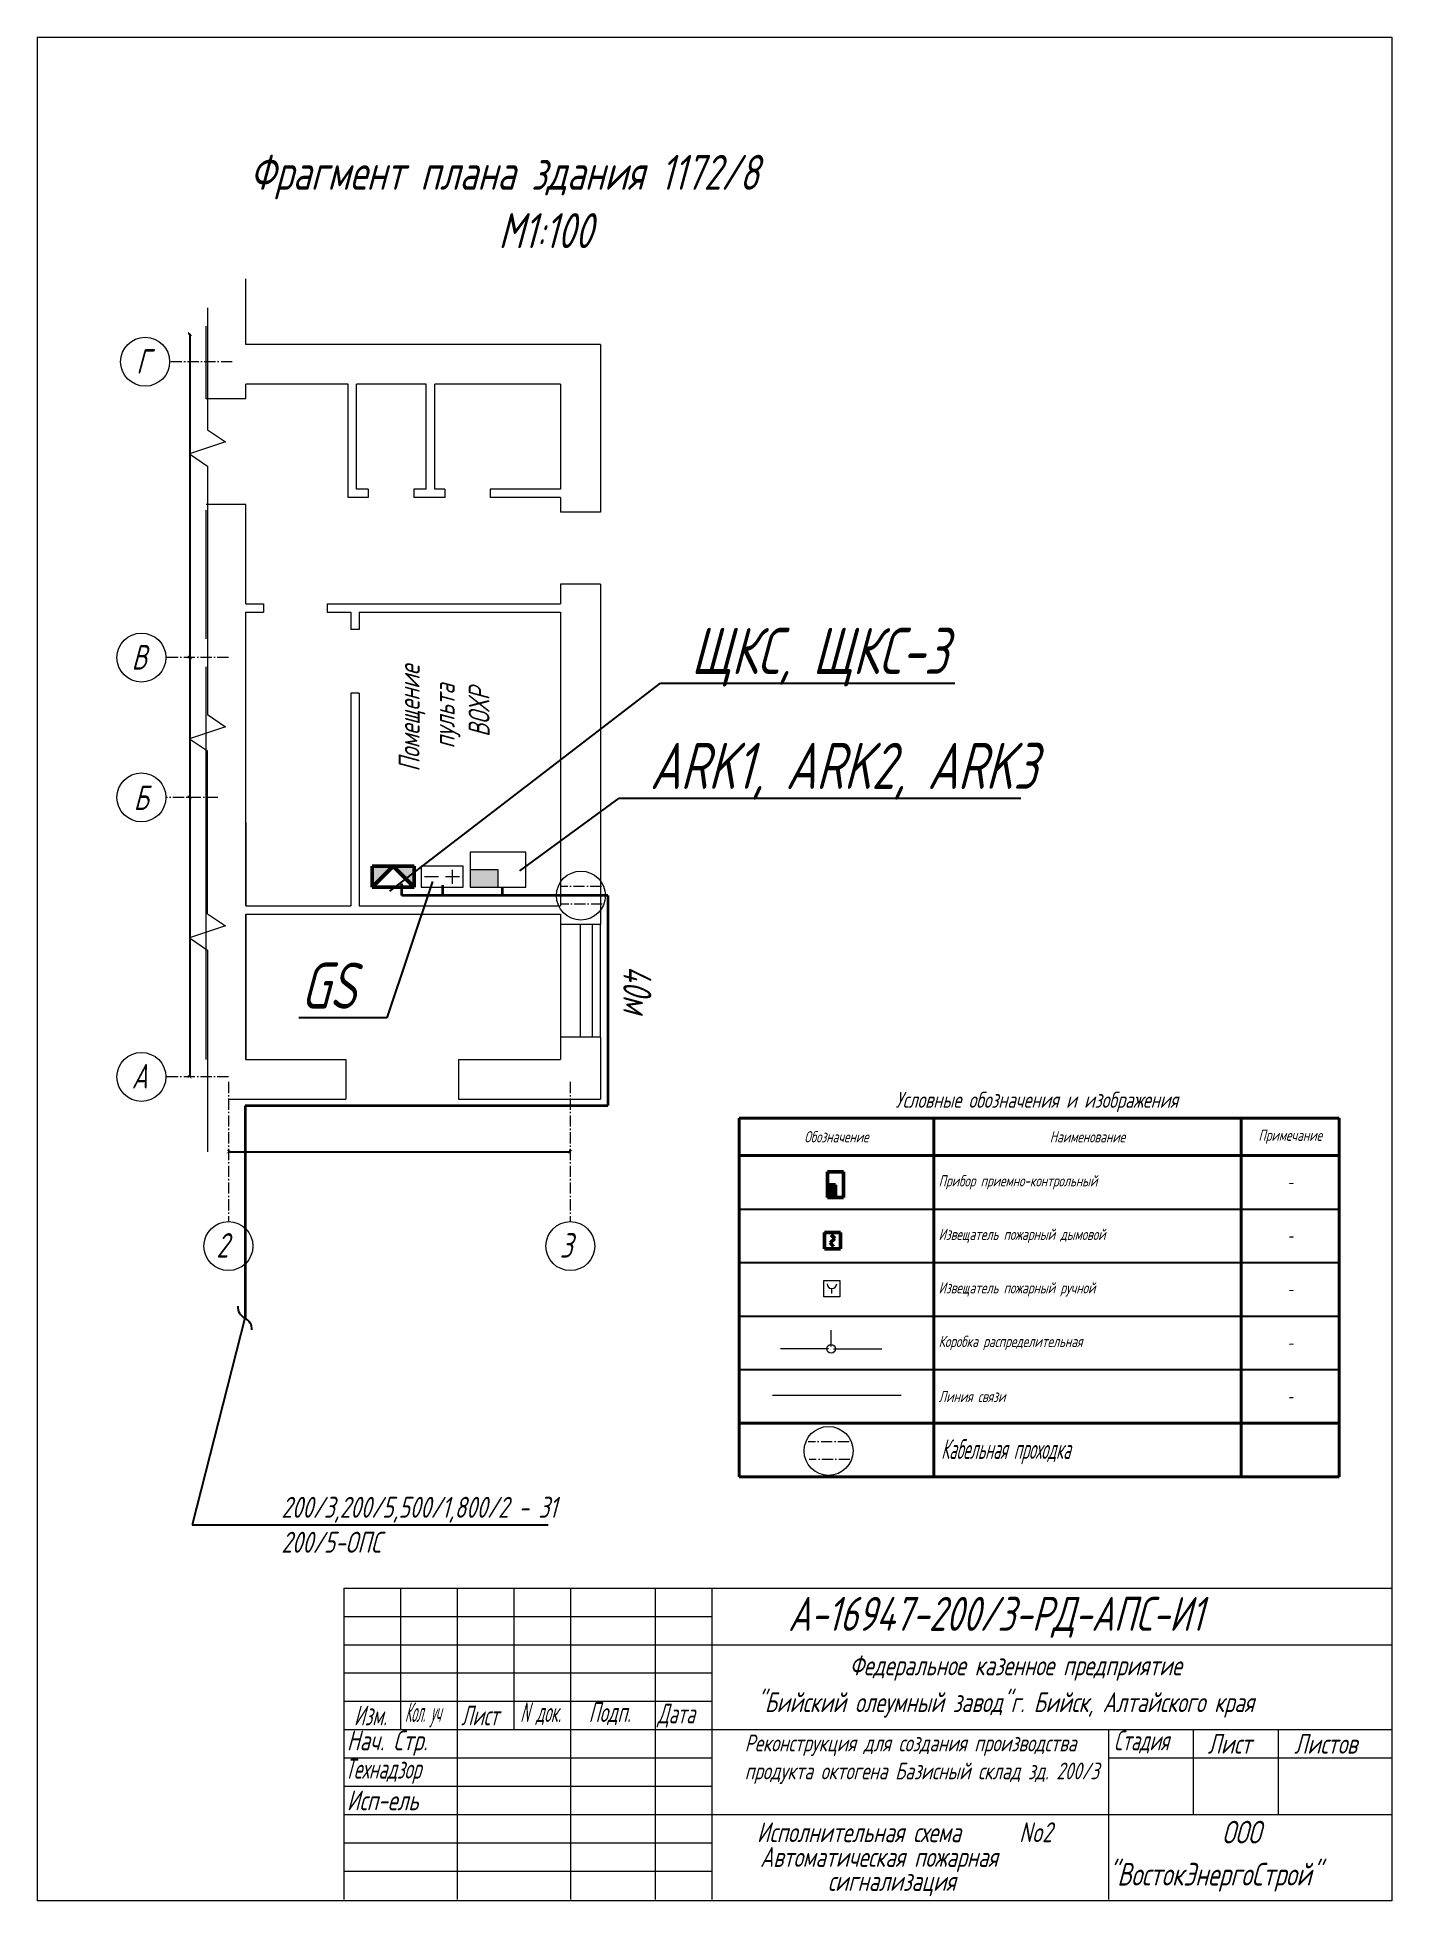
# Model space of a CAD drawing. Header units: millimetres. Extents: x 10081 to 14674, y 790 to 10644.
# Drawn here: x 13705 to 14674, y 9311 to 10644 of the extents above; entities that cross this region are included whole.
import ezdxf
from ezdxf import colors
from ezdxf.entities.mleader import LeaderData, LeaderLine
from ezdxf.math import Vec2, Vec3

# ---------------------------------------------------------------- set-up
doc = ezdxf.new("R2010")
doc.units = ezdxf.units.MM
doc.linetypes.add('GOST2.303 6', pattern=[12, 8, -1.5, 1, -1.5])
doc.linetypes.add('gost6', pattern=[12, 8, -1.5, 1, -1.5])
doc.layers.get('Defpoints').update_dxf_attribs({"color": 33})
for name, color, linetype, lineweight in [('Датчики (Вновь)', 2, 'Continuous', 50), ('ИИ_ОФОРМЛЕНИЕ_025', 7, 'Continuous', 25), ('Линия выноска', 137, 'Continuous', 20), ('Линия связи (Вновь)', 3, 'Continuous', 60), ('Осевая', 4, 'gost6', 25), ('ППК и др. приБоры', 171, 'Continuous', 50), ('Размерная', 4, 'Continuous', 25), ('Рамка толстая', 7, 'Continuous', 60), ('Рамка тонкая', 5, 'Continuous', 25), ('Связь', 84, 'Continuous', 50), ('Строительный', 251, 'Continuous', 13), ('ТаБлица', 253, 'Continuous', 25), ('текст', 7, 'Continuous', 25), ('Щиты пульты (Вновь)', 5, 'Continuous', 50), ('Элемент эл. схем', 7, 'Continuous', 35)]:
    doc.layers.add(name, color=color, linetype=linetype, lineweight=lineweight)
doc.layers.add('Текст.', color=51, linetype='Continuous')
doc.styles.add('Simplex', font='simplex.shx', dxfattribs={"width": 0.7, "oblique": 15})
doc.styles.get("Standard").update_dxf_attribs({"font": 'arial.ttf'})
doc.dimstyles.new('Simplex', dxfattribs={"dimtxt": 2.5, "dimasz": 2.5, "dimexe": 1.25, "dimexo": 0.625, "dimtad": 1, "dimtxsty": 'Simplex', "dimcen": 2.5, "dimclrt": 2, "dimadec": 0, "dimazin": 0, "dimtfac": 1, "dimtmove": 0, "dimatfit": 3, "dimfxl": 1, "dimarcsym": 0})

msp = doc.modelspace()

# ---------------------------------------------------------------- texts
at = {"color": 18, "lineweight": 20, "true_color": 0x000000, "style": 'Simplex', "oblique": 15}
for s, height, width, p in [('Кабельная проходка', 14.175, 0.5, (14351.38245, 9627.18318)), ('А-16947-200/3-РД-АПС-И1', 24.3, 0.7, (14242.03218, 9504.20249)), ('Федеральное казенное предприятие', 14.175, 0.7, (14285.84527, 9472.36309)), ('Кол. уч', 14.175, 0.4, (13967.79868, 9438.95059)), ('N', 14.175, 0.5, (14050.31665, 9438.95059)), ('Подп.', 14.175, 0.6, (14099.31681, 9438.95059)), ('Дата', 14.175, 0.6, (14148.52041, 9437.93809)), ('"Бийский олеумный завод"г. Бийск, Алтайского края', 14.175, 0.7, (14219.37421, 9446.03809)), ('Изм.', 14.175, 0.6, (13931.44431, 9436.58809)), ('Лист', 14.175, 0.6, (14008.11911, 9436.58809)), ('док.', 14.175, 0.5, (14061.59071, 9438.95059)), ('Нач. Стр.', 14.175, 0.7, (13926.40474, 9418.70059)), ('Стадия', 14.175, 0.6, (14474.94652, 9418.70059)), ('Лист', 14.175, 0.7, (14542.03849, 9416.33809)), ('Листов', 14.175, 0.7, (14603.88623, 9416.33809)), ('Технадзор', 14.175, 0.6, (13925.05474, 9398.45059)), ('Исп-ель', 14.175, 0.7, (13926.40474, 9375.83809)), ('Исполнительная схема ', 14.175, 0.7, (14219.65127, 9353.01889)), ('No2', 14.175, 0.7, (14407.23377, 9353.01889)), ('ООО', 16.2, 0.7, (14552.25435, 9352.06845)), ('Автоматическая пожарная ', 14.175, 0.7, (14221.98025, 9335.34122)), ('"ВостокЭнергоСтрой"', 16.2, 0.7, (14470.60061, 9321.98273)), ('сигнализация', 14.175, 0.7, (14270.3856, 9318.15384))]:
    msp.add_text(s, height=height, dxfattribs=dict(at, width=width)).set_placement(p)
at = {"layer": 'ИИ_ОФОРМЛЕНИЕ_025', "color": 18, "lineweight": 20, "true_color": 0x000000, "insert": (14210.94426, 9429.94903), "char_height": 12, "attachment_point": 1}
msp.add_mtext_dynamic_manual_height_columns('{\\Fsimplex|c204;\\Q15;\\W0.7;Реконструкция для создания производства продукта октогена Базисный склад зд. 200/3}', width=276.2589272, gutter_width=12.5, heights=[0], dxfattribs=at)
at = {"layer": 'ТаБлица', "color": 18, "lineweight": 20, "true_color": 0x000000, "insert": (14134.1262, 9963.21454), "char_height": 20, "width": 275.88, "attachment_point": 5, "rotation": 270, "style": 'Simplex'}
msp.add_mtext('40м', dxfattribs=at)
at = {"layer": 'ТаБлица', "color": 2, "lineweight": 20, "insert": (14419.79712, 9882.5666), "char_height": 11.5, "width": 425.2362496, "attachment_point": 5, "style": 'Simplex'}
msp.add_mtext('{\\C256;\\c0;Условные обозначения и изображения}', dxfattribs=at)
at = {"layer": 'текст', "color": 18, "lineweight": 20, "true_color": 0x000000, "attachment_point": 1, "style": 'Simplex'}
for s, width, insert, char_height in [('\\pi67.231;Фрагмент плана здания 1172/8 \\P\\pi245.12;М1:100', 578.999515, (13789.70432, 10560.1046), 25), ('\\pi-2.7966;Г', 6.0958109, (13778.51528, 10421.11229), 17.5), ('\\pi-2.9334;В', 6.0958109, (13775.40438, 10209.43102), 17.5), ('\\pi-2.505;Б', 6.0958109, (13776.4079, 10108.95312), 17.5), ('\\pi-1.9104;А', 6.0958109, (13774.36654, 9909.70824), 17.5), ('\\pi-2.6417;2', 6.0958109, (13835.63618, 9788.75344), 17.5), ('\\pi-2.6417;3', 6.0958109, (14081.31741, 9788.7129), 17.5)]:
    msp.add_mtext_dynamic_manual_height_columns(s, width=width, gutter_width=12.5, heights=[0], dxfattribs=dict(at, insert=insert, char_height=char_height))
at = {"layer": 'текст', "color": 18, "lineweight": 20, "true_color": 0x000000, "insert": (13963.46315, 10149.45208), "char_height": 15, "attachment_point": 1, "rotation": 90, "style": 'Simplex'}
msp.add_mtext_dynamic_manual_height_columns('\\pi-30.557;Помещение \\P\\pi-13.94;пульта \\P\\pi-5.7268;ВОХР', width=28.8, gutter_width=12.5, heights=[0], dxfattribs=at)

# ---------------------------------------------------------------- blocks, each defined once
blk = doc.blocks.new('_ArchTick')
at = {"color": 0, "linetype": 'ByBlock', "const_width": 0.15}
blk.add_lwpolyline([(-0.5, -0.5), (0.5, 0.5)], dxfattribs=at)
blk = doc.blocks.new('*D37')
at = {"layer": 'Defpoints', "color": 0, "lineweight": 40, "transparency": 16777216}
for p in [(13814, 10200.5), (13814, 10100.5), (13814, 10100.5)]:
    blk.add_point(p, dxfattribs=at)
at = {"layer": 'Размерная', "color": 0, "lineweight": -2, "transparency": 16777216}
for p, q in [((13813.3, 10200.5), (13812.7, 10200.5)), ((13814, 10200.5), (13814, 10100.5)), ((13813.3, 10100.5), (13812.7, 10100.5))]:
    blk.add_line(p, q, dxfattribs=at)
at = {"layer": 'Размерная', "color": 0, "lineweight": -2, "transparency": 16777216, "xscale": 2.5, "yscale": 2.5, "zscale": 2.5}
for p, rotation in [((13814, 10200.5), 90), ((13814, 10100.5), 270)]:
    blk.add_blockref('_ArchTick', p, dxfattribs=dict(at, rotation=rotation))
blk = doc.blocks.new('*D38')
at = {"layer": 'Defpoints', "color": 0, "lineweight": 40, "transparency": 16777216}
for p in [(13814.2, 10432), (13814, 10200.5), (13814.2, 10200.5)]:
    blk.add_point(p, dxfattribs=at)
at = {"layer": 'Размерная', "color": 0, "lineweight": -2, "transparency": 16777216}
for p, q in [((13813.5, 10432), (13812.9, 10432)), ((13814.2, 10432), (13814.2, 10200.5)), ((13814.6, 10200.5), (13815.4, 10200.5))]:
    blk.add_line(p, q, dxfattribs=at)
at = {"layer": 'Размерная', "color": 0, "lineweight": -2, "transparency": 16777216, "xscale": 2.5, "yscale": 2.5, "zscale": 2.5}
for p, rotation in [((13814.2, 10432), 90), ((13814.2, 10200.5), 270)]:
    blk.add_blockref('_ArchTick', p, dxfattribs=dict(at, rotation=rotation))
blk = doc.blocks.new('*D39')
at = {"layer": 'Defpoints', "color": 0, "lineweight": 40, "transparency": 16777216}
for p in [(13814, 10100.5), (13814, 9900.5), (13814, 9900.5)]:
    blk.add_point(p, dxfattribs=at)
at = {"layer": 'Размерная', "color": 0, "lineweight": -2, "transparency": 16777216}
for p, q in [((13813.3, 10100.5), (13812.7, 10100.5)), ((13814, 10100.5), (13814, 9900.5)), ((13813.3, 9900.5), (13812.7, 9900.5))]:
    blk.add_line(p, q, dxfattribs=at)
at = {"layer": 'Размерная', "color": 0, "lineweight": -2, "transparency": 16777216, "xscale": 2.5, "yscale": 2.5, "zscale": 2.5}
for p, rotation in [((13814, 10100.5), 90), ((13814, 9900.5), 270)]:
    blk.add_blockref('_ArchTick', p, dxfattribs=dict(at, rotation=rotation))
blk = doc.blocks.new('*D36')
at = {"layer": 'Defpoints', "color": 0, "lineweight": 40, "transparency": 16777216}
for p in [(13841.7, 9847), (14086.2, 9847), (14086.2, 9847)]:
    blk.add_point(p, dxfattribs=at)
at = {"layer": 'Размерная', "color": 0, "lineweight": -2, "transparency": 16777216}
for p, q in [((13841.7, 9847.6), (13841.7, 9848.2)), ((13841.7, 9847), (14086.2, 9847)), ((14086.2, 9847.6), (14086.2, 9848.2))]:
    blk.add_line(p, q, dxfattribs=at)
at = {"layer": 'Размерная', "color": 0, "lineweight": -2, "transparency": 16777216, "xscale": 2.5, "yscale": 2.5, "zscale": 2.5, "rotation": 180}
blk.add_blockref('_ArchTick', (13841.7, 9847), dxfattribs=at)
at = {"layer": 'Размерная', "color": 0, "lineweight": -2, "transparency": 16777216, "xscale": 2.5, "yscale": 2.5, "zscale": 2.5}
blk.add_blockref('_ArchTick', (14086.2, 9847), dxfattribs=at)
blk = doc.blocks.new('_Integral')
at = {"color": 0, "linetype": 'ByBlock', "lineweight": -2}
for centre, start, end in [((0.445, -0.091), 102, 168), ((-0.445, 0.091), 282, 348)]:
    blk.add_arc(centre, 0.454, start, end, dxfattribs=at)
blk = doc.blocks.new('A$C34980ADB')
at = {"layer": 'ППК и др. приБоры', "lineweight": 18}
blk.add_hatch(color=256, dxfattribs=at).paths.add_polyline_path([(5, 4), (2.5, 4), (2.5, 0), (5, 0)])
for p, q in [((5, 8), (0, 8)), ((0, 8), (0, 0)), ((5, 0), (5, 8)), ((5, 4), (2.5, 4)), ((2.5, 4), (2.5, 0)), ((0, 0), (5, 0))]:
    blk.add_line(p, q, dxfattribs=at)
blk = doc.blocks.new('A$C5E2B28DD')
at = {"layer": 'Щиты пульты (Вновь)'}
h = blk.add_hatch(color=256, dxfattribs=at)
h.paths.add_polyline_path([(0, 0), (3, 0), (0, 3)])
h.paths.add_polyline_path([(0, 6), (0, 3), (3, 6)])
for p, q in [((3, 6), (0, 6)), ((0, 6), (0, 0)), ((0, 3), (3, 6)), ((3, 0), (3, 6)), ((3, 0), (0, 3)), ((0, 0), (3, 0))]:
    blk.add_line(p, q, dxfattribs=at)
blk = doc.blocks.new('_None')
blk = doc.blocks.new('*T142')
at = {"layer": 'ТаБлица', "color": 0, "linetype": 'ByBlock', "lineweight": 40, "transparency": 16777216}
for p, q in [((0, 0), (429.2, 0)), ((0, 0), (0, -256.6)), ((139.2, 0), (139.2, -256.6)), ((359, 0), (359, -256.6)), ((429.2, 0), (429.2, -256.6)), ((0, -26.8), (429.2, -26.8)), ((0, -218.3), (429.2, -218.3)), ((0, -256.6), (429.2, -256.6))]:
    blk.add_line(p, q, dxfattribs=at)
at = {"layer": 'ТаБлица', "color": 5, "linetype": 'ByBlock', "lineweight": 25, "transparency": 16777216}
for p, q in [((0, -65.1), (429.2, -65.1)), ((0, -103.4), (429.2, -103.4)), ((0, -141.7), (429.2, -141.7)), ((0, -180), (429.2, -180))]:
    blk.add_line(p, q, dxfattribs=at)
at = {"layer": 'ТаБлица', "color": 2, "lineweight": 20, "transparency": 16777216, "char_height": 8.05, "style": 'Simplex'}
for s, insert, width, attachment_point in [('{\\C256;\\c0;Обозначение}', (69.6, -13.4), 139.244, 5), ('{\\C256;\\c0;Наименование}', (249.1, -13.4), 219.744, 5), ('{\\C256;\\c0;Примечание}', (394.1, -13.4), 70.244, 5), ('{\\C256;\\c0;Прибор приемно-контрольный}', (142.7, -46), 212.844, 4), ('-', (394.1, -46), 63.344, 5), ('{\\C256;\\c0;Извещатель пожарный дымовой}', (142.7, -84.3), 212.844, 4), ('-', (394.1, -84.3), 63.344, 5), ('{\\C256;\\c0;Извещатель пожарный ручной}', (142.7, -122.6), 212.844, 4), ('-', (394.1, -122.6), 63.344, 5), ('{\\C256;\\c0;Коробка распределительная}', (142.7, -160.9), 212.844, 4), ('-', (394.1, -160.9), 63.344, 5), ('{\\C256;\\c0;Линия связи}', (142.7, -199.2), 212.844, 4), ('-', (394.1, -199.2), 63.344, 5)]:
    blk.add_mtext(s, dxfattribs=dict(at, insert=insert, width=width, attachment_point=attachment_point))
blk = doc.blocks.new('A$C3B4B2642')
at = {"layer": 'ППК и др. приБоры'}
blk.add_hatch(color=256, dxfattribs=at).paths.add_polyline_path([(4, 2.5), (4, 0), (8, 0), (8, 2.5)])
for p, q in [((0, 5), (0, 0)), ((8, 5), (0, 5)), ((4, 0), (4, 2.5)), ((4, 2.5), (8, 2.5)), ((8, 0), (8, 5)), ((0, 0), (8, 0))]:
    blk.add_line(p, q, dxfattribs=at)
blk = doc.blocks.new('A$C22FD429A')
at = {"layer": 'Датчики (Вновь)', "color": 18, "true_color": 0x000000}
for p, q in [((0, 5), (5, 5)), ((0, 0), (0, 5)), ((5, 0), (0, 0)), ((1.79, 1.79), (3.21, 3.21)), ((1.79, 1.79), (2.85, 0.73)), ((3.21, 3.21), (2.15, 4.27)), ((5, 5), (5, 0))]:
    blk.add_line(p, q, dxfattribs=at)

# ---------------------------------------------------------------- dimensions: what is measured, and where the dimension line sits
at = {"layer": 'Размерная', "color": 18, "lineweight": 20, "true_color": 0x000000}
for base, p1, p2, picture, middle in [((13814.15468, 10200.4644), (13814.15468, 10431.9733), (13813.97196, 10200.4644), '*D38', (13814.15468, 10316.21885)), ((13813.97196, 10100.4644), (13813.97196, 10200.4644), (13813.97196, 10100.4644), '*D37', (13813.97196, 10150.4644)), ((13813.97196, 9900.4644), (13813.97196, 10100.4644), (13813.97196, 9900.4644), '*D39', (13813.97196, 10000.4644))]:
    dim = msp.add_linear_dim(base=base, p1=p1, p2=p2, angle=90, text=' ', dimstyle='Simplex', override={"dimlfac": 100, "dimtxsty": 'Simplex', "dimblk1": 'ArchTick', "dimblk2": 'ArchTick', "dimsah": 1}, dxfattribs=at)
    dim.commit()
    dim.dimension.update_dxf_attribs({"geometry": picture, "text_midpoint": middle})
dim = msp.add_linear_dim(base=(14086.2263, 9846.9644), p1=(13841.7263, 9846.9644), p2=(14086.2263, 9846.9644), text=' ', dimstyle='Simplex', override={"dimlfac": 100, "dimtxsty": 'Simplex', "dimblk1": 'ArchTick', "dimblk2": 'ArchTick', "dimsah": 1}, dxfattribs=at)
dim.commit()
dim.dimension.update_dxf_attribs({"geometry": '*D36', "text_midpoint": (13963.9763, 9846.9644)})

# ---------------------------------------------------------------- linework, layer by layer
at = {"color": 18, "lineweight": 20, "true_color": 0x000000}
for p, q in [((13924.24474, 9534.80059), (14673.49474, 9534.80059)), ((13924.24474, 9534.80059), (13924.24474, 9312.05059)), ((13964.74474, 9534.80059), (13964.74474, 9433.55059)), ((14005.24474, 9534.80059), (14005.24474, 9312.05059)), ((14045.74474, 9534.80059), (14045.74474, 9433.55059)), ((14086.24474, 9534.80059), (14086.24474, 9312.05059)), ((14146.99474, 9534.80059), (14146.99474, 9312.05059)), ((14187.49474, 9534.80059), (14187.49474, 9312.05059)), ((13924.24474, 9514.55059), (14187.49474, 9514.55059)), ((13924.24474, 9494.30059), (14187.49474, 9494.30059)), ((14187.49474, 9494.30059), (14673.49474, 9494.30059)), ((13924.24474, 9474.05059), (14187.49474, 9474.05059)), ((13924.24474, 9453.80059), (14187.49474, 9453.80059)), ((13924.24474, 9433.55059), (14673.49474, 9433.55059)), ((14470.99474, 9433.55059), (14470.99474, 9312.05059)), ((14531.74474, 9433.55059), (14531.74474, 9372.80059)), ((14592.49474, 9433.55059), (14592.49474, 9372.80059)), ((13924.24474, 9413.30059), (14187.49474, 9413.30059)), ((14470.99474, 9413.30059), (14673.49474, 9413.30059)), ((13924.24474, 9393.05059), (14187.49474, 9393.05059)), ((13924.24474, 9372.80059), (14187.49474, 9372.80059)), ((14187.49474, 9372.80059), (14673.49474, 9372.80059)), ((13924.24474, 9352.55059), (14187.49474, 9352.55059)), ((13924.24474, 9332.30059), (14187.49474, 9332.30059))]:
    msp.add_line(p, q, dxfattribs=at)
at = {"layer": 'Датчики (Вновь)', "color": 5, "lineweight": 20}
for p, q in [((14267.50246, 9754.76757), (14279.00246, 9754.76757)), ((14267.50246, 9743.26757), (14267.50246, 9754.76757)), ((14273.25246, 9745.56757), (14273.25246, 9749.01757)), ((14279.00246, 9754.76757), (14279.00246, 9743.26757)), ((14279.00246, 9743.26757), (14267.50246, 9743.26757))]:
    msp.add_line(p, q, dxfattribs=at)
msp.add_arc((14273.25246, 9752.46757), 3.45, 180, 0, dxfattribs=at)
at = {"layer": 'Линия связи (Вновь)', "color": 18, "lineweight": 35, "true_color": 0x000000}
for p, q in [((13965.65967, 10030.16787), (13965.70523, 10038.58145)), ((14112.97635, 10030.23791), (13965.67641, 10030.1882)), ((13995.13875, 10030.19687), (13995.13875, 10037.70952)), ((14037.64983, 10030.22406), (14037.66617, 10036.13952)), ((14112.97635, 10030.23791), (14113.04885, 9880.0781)), ((14113.08006, 9879.90042), (13853.68746, 9879.85217)), ((13853.68746, 9879.85217), (13853.74159, 9728.43373))]:
    msp.add_line(p, q, dxfattribs=at)
at = {"layer": 'Линия связи (Вновь)', "lineweight": 20}
for p, q in [((14272.66073, 9707.73463), (14272.66073, 9719.23463)), ((14270.93573, 9706.00963), (14236.43573, 9706.00963)), ((14274.38573, 9706.00963), (14308.88573, 9706.00963)), ((14230.80286, 9672.71885), (14322.80286, 9672.71885))]:
    msp.add_line(p, q, dxfattribs=at)
at = {"layer": 'Осевая', "color": 18, "lineweight": 20, "true_color": 0x000000}
for p, q in [((13844.4388, 10412.13765), (13799.64469, 10412.13765)), ((13841.75951, 10200.4644), (13796.9654, 10200.4644)), ((13834.06834, 10100.4644), (13796.9654, 10100.4644)), ((13841.75951, 9900.4644), (13796.9654, 9900.4644)), ((13841.7263, 9896.9644), (13841.7263, 9796.9644)), ((14086.2263, 9896.9644), (14086.2263, 9796.9644))]:
    msp.add_line(p, q, dxfattribs=at)
at = {"layer": 'Рамка толстая', "color": 18, "lineweight": 20, "true_color": 0x000000}
for p, q in [((13705.01564, 10644.24726), (14673.64064, 10644.24726)), ((13705.01564, 10644.24726), (13705.01564, 9311.12226)), ((14673.64064, 10644.24726), (14673.64064, 9311.12226)), ((14673.64064, 9311.12226), (13705.01564, 9311.12226))]:
    msp.add_line(p, q, dxfattribs=at)
at = {"layer": 'Рамка тонкая', "color": 18, "lineweight": 20, "true_color": 0x000000}
for p, q in [((13826.75951, 10450.68426), (13826.75951, 10363.40411)), ((13826.75951, 10363.40411), (13839.69922, 10354.77764)), ((13839.69922, 10354.77764), (13813.81979, 10346.15116)), ((13813.81979, 10346.15116), (13826.75951, 10337.52468)), ((13826.75951, 10337.52468), (13826.75951, 10159.65411)), ((13826.75951, 10159.65411), (13839.69922, 10151.02764)), ((13839.69922, 10151.02764), (13813.81979, 10142.40116)), ((13813.81979, 10142.40116), (13826.75951, 10133.77468)), ((13826.75951, 10017.15411), (13826.75951, 10133.77468)), ((13826.75951, 10017.15411), (13839.69922, 10008.52764)), ((13839.69922, 10008.52764), (13813.81979, 9999.90116)), ((13813.81979, 9999.90116), (13826.75951, 9991.27468)), ((13826.75951, 9991.27468), (13826.75951, 9846.9644))]:
    msp.add_line(p, q, dxfattribs=at)
for centre in [(13782.14469, 10412.13765), (13779.4654, 10200.4644), (13779.4654, 10100.4644), (14093.80965, 10030.19656), (13779.4654, 9900.4644), (13841.7263, 9779.4644), (14086.2263, 9779.4644), (14270.91163, 9632.8911)]:
    msp.add_circle(centre, 17.5, dxfattribs=at)
at = {"layer": 'Связь', "lineweight": 20}
msp.add_circle((14272.66073, 9706.00963), 3.10721, dxfattribs=at)
at = {"layer": 'Строительный', "color": 18, "lineweight": 20, "true_color": 0x000000}
for p, q in [((13854.2263, 10424.4644), (13854.2263, 10471.3394)), ((13825.7263, 10385.52819), (13825.7263, 10437.6213)), ((14107.7263, 10424.4644), (13854.2263, 10424.4644)), ((14107.7263, 10424.4644), (14107.7263, 10304.4644)), ((13854.2263, 10385.52819), (13825.7263, 10385.52819)), ((13927.2263, 10395.9644), (13854.2263, 10395.9644)), ((13854.2263, 10385.52819), (13854.2263, 10395.9644)), ((13927.2263, 10314.9644), (13927.2263, 10395.9644)), ((13983.2263, 10395.9644), (13933.2263, 10395.9644)), ((13933.2263, 10320.9644), (13933.2263, 10395.9644)), ((13983.2263, 10320.9644), (13983.2263, 10395.9644)), ((14079.2263, 10395.9644), (13989.2263, 10395.9644)), ((13989.2263, 10320.9644), (13989.2263, 10395.9644)), ((14079.2263, 10395.9644), (14079.2263, 10320.9644)), ((13941.75198, 10320.9644), (13933.2263, 10320.9644)), ((13941.75198, 10320.9644), (13941.75198, 10314.9644)), ((13983.2263, 10320.9644), (13974.25198, 10320.9644)), ((13974.25198, 10320.9644), (13974.25198, 10314.9644)), ((13996.3805, 10320.9644), (13989.2263, 10320.9644)), ((13996.3805, 10320.9644), (13996.3805, 10314.9644)), ((14079.2263, 10320.9644), (14028.8805, 10320.9644)), ((14028.8805, 10320.9644), (14028.8805, 10314.9644)), ((13854.2263, 10309.9644), (13825.7263, 10309.9644)), ((13825.7263, 10213.9644), (13825.7263, 10305.9644)), ((13854.2263, 10238.9644), (13854.2263, 10309.9644)), ((13941.75198, 10314.9644), (13927.2263, 10314.9644)), ((13996.3805, 10314.9644), (13974.25198, 10314.9644)), ((14079.2263, 10314.9644), (14028.8805, 10314.9644)), ((14079.2263, 10314.9644), (14079.2263, 10304.4644)), ((14107.7263, 10304.4644), (14079.2263, 10304.4644)), ((14079.2263, 10252.9644), (14079.2263, 10238.9644)), ((14107.7263, 10252.9644), (14079.2263, 10252.9644)), ((14079.2263, 10252.9644), (14079.2263, 10238.9644)), ((14107.7263, 10252.9644), (14107.7263, 10009.4644)), ((13854.2263, 10238.9644), (13866.7263, 10238.9644)), ((13866.7263, 10238.9644), (13866.7263, 10232.9644)), ((13912.2263, 10238.9644), (14079.2263, 10238.9644)), ((13912.2263, 10238.9644), (13912.2263, 10232.9644)), ((13854.2263, 10232.9644), (13866.7263, 10232.9644)), ((13854.2263, 10022.9644), (13854.2263, 10232.9644)), ((13912.2263, 10232.9644), (13929.2263, 10232.9644)), ((13929.2263, 10232.9644), (13929.2263, 10220.4644)), ((13935.2263, 10232.9644), (13935.2263, 10220.4644)), ((13935.2263, 10232.9644), (14079.2263, 10232.9644)), ((14079.2263, 10232.9644), (14079.2263, 10022.9644)), ((13935.2263, 10220.4644), (13929.2263, 10220.4644)), ((13825.7263, 9912.9644), (13825.7263, 10193.9644)), ((13929.2263, 10174.9644), (13929.2263, 10022.9644)), ((13935.2263, 10174.9644), (13929.2263, 10174.9644)), ((13935.2263, 10174.9644), (13935.2263, 10022.9644)), ((14079.2263, 10117.4644), (14079.2263, 10022.9644)), ((13854.2263, 10082.3394), (13854.2263, 10022.9644)), ((13854.2263, 10022.9644), (13929.2263, 10022.9644)), ((13854.2263, 10016.9644), (13854.2263, 9912.9644)), ((13854.2263, 10016.9644), (14079.2263, 10016.9644)), ((13854.2263, 9912.9644), (13854.2263, 10016.9644)), ((13935.2263, 10022.9644), (14079.2263, 10022.9644)), ((14079.2263, 10016.9644), (14079.2263, 9912.9644)), ((14107.7263, 10009.4644), (14079.2263, 10009.4644)), ((14093.4763, 9928.9644), (14093.4763, 10009.4644)), ((14102.09808, 9928.9644), (14102.09808, 10009.4644)), ((14107.7263, 9928.9644), (14107.7263, 10009.4644)), ((13825.7263, 9944.76938), (13825.7263, 9947.89438)), ((14107.7263, 9928.9644), (14079.2263, 9928.9644)), ((14107.7263, 9928.9644), (14107.7263, 9884.4644)), ((13854.2263, 9912.9644), (13925.64632, 9912.9644)), ((13925.64632, 9912.9644), (13925.64632, 9884.4644)), ((14006.14632, 9912.9644), (14079.2263, 9912.9644)), ((14006.14632, 9912.9644), (14006.14632, 9884.4644)), ((14006.14632, 9912.9644), (14006.14632, 9884.4644)), ((13842.20733, 9884.53208), (13925.64632, 9884.4644)), ((14006.14632, 9884.4644), (14107.7263, 9884.4644))]:
    msp.add_line(p, q, dxfattribs=at)
at = {"layer": 'Текст.', "color": 1, "linetype": 'GOST2.303 6', "lineweight": 20}
for p, q in [((14108.42705, 10036.68903), (14079.28577, 10036.68903)), ((14109.04707, 10023.99148), (14079.90579, 10023.99148)), ((14285.52903, 9639.38357), (14256.38775, 9639.38357)), ((14286.14905, 9626.68602), (14257.00776, 9626.68602))]:
    msp.add_line(p, q, dxfattribs=at)
at = {"layer": 'Щиты пульты (Вновь)', "color": 18, "lineweight": 20, "true_color": 0x000000}
for p, q in [((13979.50232, 10051.22808), (13979.50232, 10036.22808)), ((14009.50232, 10051.22808), (13979.50232, 10051.22808)), ((13992.00232, 10043.72808), (13982.00232, 10043.72808)), ((14007.00232, 10043.72808), (13997.00232, 10043.72808)), ((14002.00232, 10038.72808), (14002.00232, 10048.72808)), ((14009.50232, 10036.22808), (14009.50232, 10051.22808)), ((13979.50232, 10036.22808), (14009.50232, 10036.22808))]:
    msp.add_line(p, q, dxfattribs=at)

# ---------------------------------------------------------------- block references
msp.add_blockref('*T142', (14206.91524, 9871.0666))
at = {"lineweight": 20, "xscale": 2.3, "yscale": 2.3, "zscale": 2.3, "rotation": 270}
msp.add_blockref('A$C3B4B2642', (14270.16527, 9832.52004), dxfattribs=at)
at = {"lineweight": 20, "xscale": 2.3, "yscale": 2.3, "zscale": 2.3}
msp.add_blockref('A$C22FD429A', (14267.91205, 9777.57165), dxfattribs=at)
at = {"layer": 'Элемент эл. схем', "color": 18, "lineweight": 20, "true_color": 0x000000, "xscale": 5, "yscale": 5, "zscale": 5, "rotation": 270}
for name, p in [('A$C34980ADB', (14014.50233, 10061.22797)), ('A$C5E2B28DD', (13944.50246, 10051.2282))]:
    msp.add_blockref(name, p, dxfattribs=at)

msp.set_redraw_order([(e.dxf.handle, doc.entitydb.next_handle()) for e in msp.query("TEXT MTEXT ATTDEF DIMENSION ARC_DIMENSION")])  # texts and dimensions are drawn at this point

# ---------------------------------------------------------------- leaders
at = {"layer": 'Линия выноска', "color": 18, "lineweight": 20, "true_color": 0x000000}
ml = msp.add_multileader_mtext('Standard', dxfattribs=at)
ml.set_content('{\\C256;\\c0;ЩКС, ЩКС-3}', color=2, style='Simplex')
ml.set_leader_properties()
ml.set_arrow_properties(name='NONE')
ml.build(insert=Vec2(0, 0))
ml.multileader.update_dxf_attribs({"text_left_attachment_type": 6, "text_right_attachment_type": 6, "dogleg_length": 0, "arrow_head_size": 44})
ctx = ml.context
ctx.base_point, ctx.char_height, ctx.arrow_head_size, ctx.landing_gap_size, ctx.plane_origin = Vec3(14150.60575, 10182.1698), 33, 44, 22, Vec3(13492.14954, 9743.26744)
ctx.left_attachment, ctx.right_attachment = 6, 6
notes = []
notes.append((ctx, [(0, (1, 1, 0), (14150.60575, 10182.1698), (1, 0), 0, [(0, [(13957.2365, 10033.29107)], 0, [])])]))
ctx.mtext.insert, ctx.mtext.flow_direction = Vec3(14172.60575, 10221.7698), 5
ml = msp.add_multileader_mtext('Standard', dxfattribs=at)
ml.set_content('{\\C256;\\c0;ARK1, ARK2, ARK3}', color=2, style='Simplex')
ml.set_leader_properties()
ml.set_arrow_properties(name='NONE')
ml.build(insert=Vec2(0, 0))
ml.multileader.update_dxf_attribs({"text_left_attachment_type": 6, "text_right_attachment_type": 6, "dogleg_length": 0, "arrow_head_size": 44})
ctx = ml.context
ctx.base_point, ctx.char_height, ctx.arrow_head_size, ctx.landing_gap_size, ctx.plane_origin = Vec3(14121.18585, 10099.89895), 33, 44, 22, Vec3(13492.40694, 9901.18087)
ctx.left_attachment, ctx.right_attachment = 6, 6
notes.append((ctx, [(0, (1, 1, 0), (14121.18585, 10099.89895), (1, 0), 0, [(0, [(14050.21695, 10048.03154)], 0, [])])]))
ctx.mtext.insert, ctx.mtext.flow_direction = Vec3(14143.18585, 10139.49895), 5
ml = msp.add_multileader_mtext('Standard', dxfattribs=at)
ml.set_content('{\\C256;\\c0;GS}', color=2, style='Simplex')
ml.set_leader_properties()
ml.set_arrow_properties(name='NONE')
ml.build(insert=Vec2(0, 0))
ml.multileader.update_dxf_attribs({"text_left_attachment_type": 6, "text_right_attachment_type": 6, "dogleg_length": 0, "arrow_head_size": 44})
ctx = ml.context
ctx.base_point, ctx.char_height, ctx.arrow_head_size, ctx.landing_gap_size, ctx.plane_origin = Vec3(13868.00696, 9942.69054), 33, 44, 22, Vec3(13481.77903, 9764.68967)
ctx.left_attachment, ctx.right_attachment, ctx.text_align_type = 6, 6, 2
notes.append((ctx, [(1, (1, 1, 0), (13954.88078, 9942.69054), (-1, 0), 0, [(0, [(13987.71516, 10040.20424)], 0, [])])]))
ctx.mtext.insert, ctx.mtext.alignment, ctx.mtext.flow_direction = Vec3(13932.88078, 9982.29054), 3, 5
ml = msp.add_multileader_mtext('Standard', dxfattribs=at)
ml.set_content('\\A1;{\\C256;\\c0;200/3,200/5,500/1,800/2 - 31^J200/5-ОПС}', color=2, style='Simplex')
ml.set_leader_properties()
ml.set_arrow_properties(name='INTEGRAL')
ml.build(insert=Vec2(0, 0))
ml.multileader.update_dxf_attribs({"text_left_attachment_type": 6, "text_right_attachment_type": 6, "dogleg_length": 8.32248, "arrow_head_size": 20})
ctx = ml.context
ctx.base_point, ctx.char_height, ctx.arrow_head_size, ctx.landing_gap_size, ctx.plane_origin = Vec3(13869.58417, 9580.0846), 15, 20, 10, Vec3(13601.90614, 9648.01263)
ctx.left_attachment, ctx.right_attachment = 6, 6
notes.append((ctx, [(0, (1, 1, 0), (13815.67859, 9580.0846), (1, 0), 53.90558, [(0, [(13853.44221, 9727.9726)], 0, [])])]))
ctx.mtext.insert, ctx.mtext.width, ctx.mtext.defined_height, ctx.mtext.flow_direction = Vec3(13879.58417, 9600.0846), 453.7351814, 74.93373, 5
for ctx, leaders in notes:
    for number, flags, end, landing, length, lines in leaders:
        leader = LeaderData()
        leader.index, (leader.has_last_leader_line, leader.has_dogleg_vector, leader.attachment_direction) = number, flags
        leader.last_leader_point, leader.dogleg_vector, leader.dogleg_length = Vec3(end), Vec3(landing), length
        for number, points, colour, breaks in lines:
            line = LeaderLine()
            line.index, line.vertices, line.color, line.breaks = number, Vec3.list(points), colors.encode_raw_color(colour), breaks
            leader.lines.append(line)
        ctx.leaders.append(leader)

doc.saveas('drawing.dxf')
